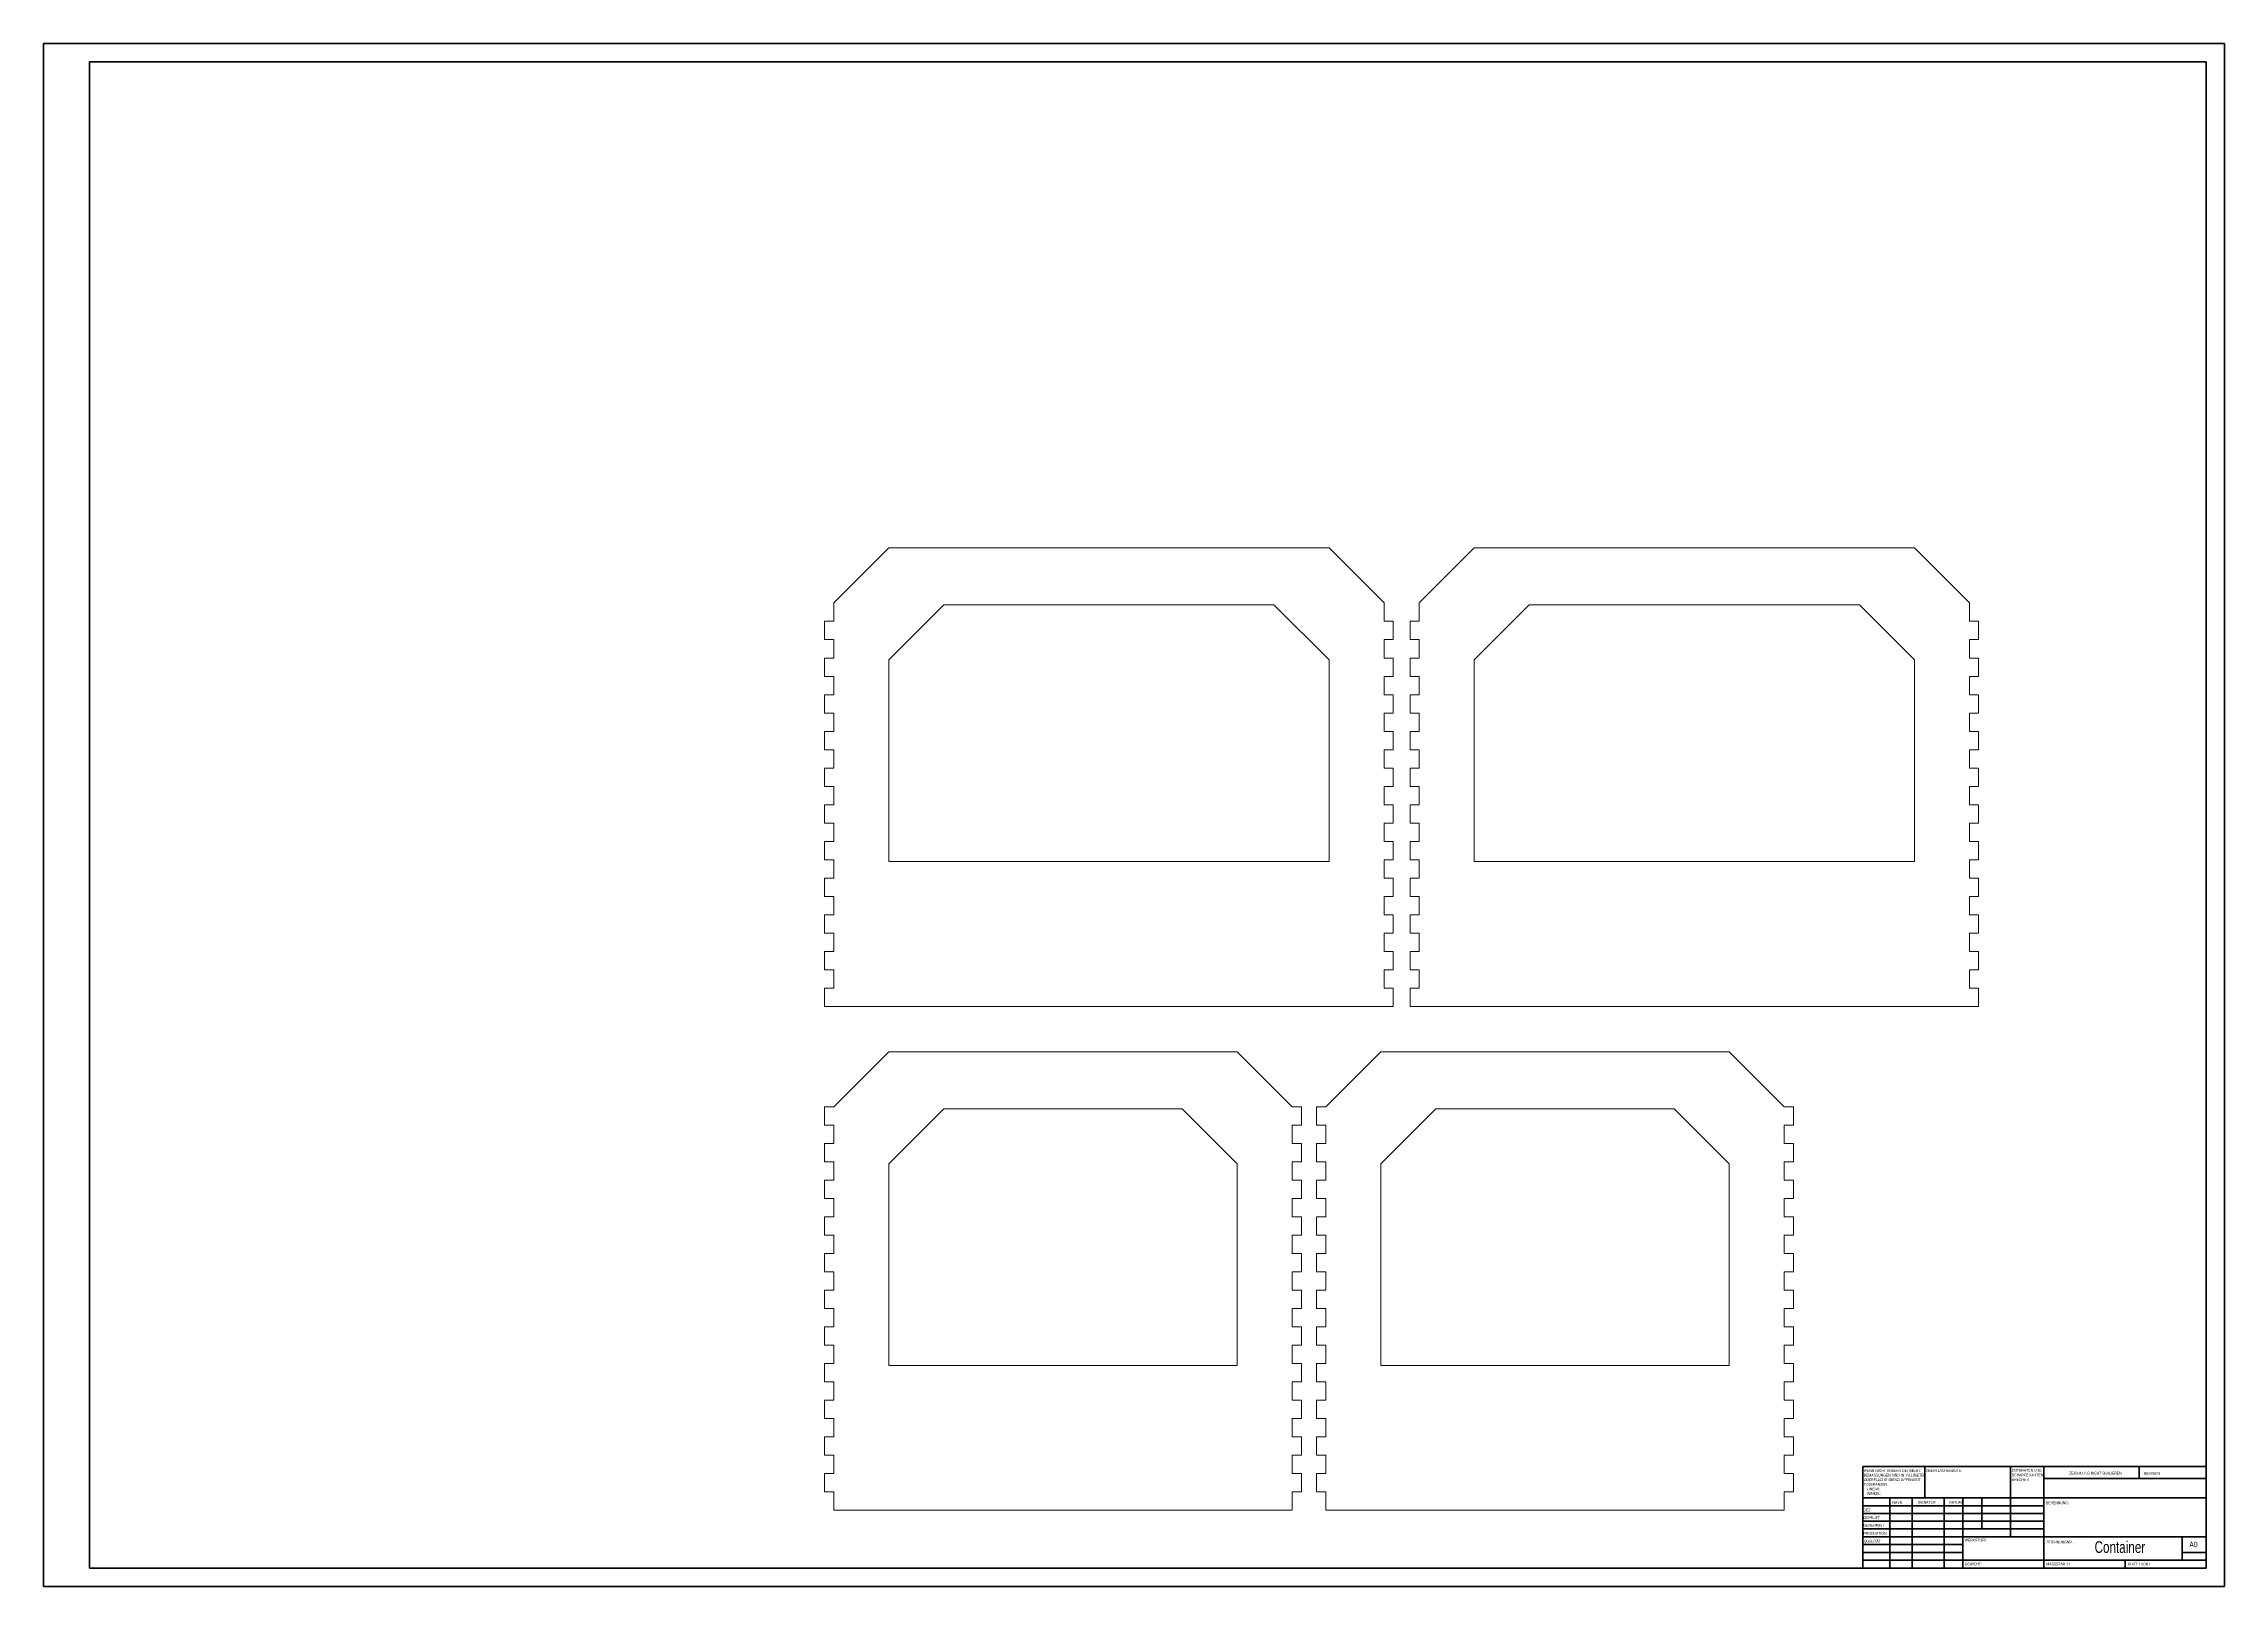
# Model space of a CAD drawing. Header units: millimetres. Extents: x 0 to 1189, y 0 to 841.
import ezdxf

# ---------------------------------------------------------------- set-up
doc = ezdxf.new("R2010")
doc.units = ezdxf.units.MM
doc.styles.add('SLDTEXTSTYLE0', font='TXT', dxfattribs={"width": 0.75})
doc.styles.add('SLDTEXTSTYLE1', font='TXT', dxfattribs={"width": 0.692308})

# ---------------------------------------------------------------- blocks, each defined once
blk = doc.blocks.new('SW_NOTE_0')
at = {"color": 0, "linetype": 'Continuous', "lineweight": 0, "char_height": 1.5, "attachment_point": 1, "style": 'SLDTEXTSTYLE0'}
for s, insert in [('ENTGRATEN UND', (0, 1.9)), ('SCHARFE KANTEN', (0, -0.6)), ('BRECHEN', (0, -3.1))]:
    blk.add_mtext(s, dxfattribs=dict(at, insert=insert))
blk = doc.blocks.new('SW_NOTE_1')
at = {"color": 0, "linetype": 'Continuous', "lineweight": 0, "char_height": 1.5, "attachment_point": 1, "style": 'SLDTEXTSTYLE0'}
for s, insert in [('WENN NICHT ANDERS DEFINIERT:', (0, 1.9)), ('TOLERANZEN:', (0, -5.6)), ('BEMASSUNGEN SIND IN MILLIMETER', (0, -0.6)), ('OBERFLÄCHENBESCHAFFENHEIT:', (0, -3.1)), ('WINKEL:', (1.7, -10.6)), ('LINEAR:', (1.7, -8.1))]:
    blk.add_mtext(s, dxfattribs=dict(at, insert=insert))

msp = doc.modelspace()

# ---------------------------------------------------------------- linework, layer by layer
at = {"color": 7, "linetype": 'Continuous', "lineweight": 40}
for p, q in [((0.1, 0.2), (0.1, 841.2)), ((0.1, 841.2), (1189.1, 841.2)), ((1189.1, 0.2), (1189.1, 841.2)), ((25.1, 10.2), (25.1, 831.2)), ((25.1, 831.2), (1179.1, 831.2)), ((1179.1, 10.2), (1179.1, 831.2)), ((991.9, 65.5), (1179.1, 65.5)), ((991.9, 65.5), (991.9, 10.2)), ((1025.7, 48.5), (1025.7, 65.5)), ((1072.5, 65.5), (1072.5, 27.2)), ((1090.7, 65.5), (1090.7, 10.2)), ((1142.7, 59.1), (1142.7, 65.5)), ((1179.1, 65.5), (1179.1, 10.2)), ((1179.1, 48.5), (991.9, 48.5)), ((1006.6, 48.5), (1006.6, 10.2)), ((1018.9, 48.5), (1018.9, 10.2)), ((1036.3, 48.5), (1036.3, 10.2)), ((1046.5, 10.2), (1046.5, 48.5)), ((1056.9, 31.5), (1056.9, 48.5)), ((1179.1, 59.1), (1090.7, 59.1)), ((1090.7, 44.2), (991.9, 44.2)), ((1090.7, 40), (991.9, 40)), ((1090.7, 35.7), (991.9, 35.7)), ((1090.7, 31.5), (991.9, 31.5)), ((1046.5, 27.2), (991.9, 27.2)), ((1046.5, 27.2), (1179.1, 27.2)), ((1166.1, 14.5), (1166.1, 27.2)), ((1046.5, 23), (991.9, 23)), ((1046.5, 18.7), (991.9, 18.7)), ((991.9, 14.5), (1179.1, 14.5)), ((1134.9, 10.2), (1134.9, 14.5)), ((1179.1, 18.7), (1166.1, 18.7)), ((0.1, 0.2), (1189.1, 0.2)), ((25.1, 10.2), (1179.1, 10.2))]:
    msp.add_line(p, q, dxfattribs=at)
at = {"color": 7, "linetype": 'Continuous', "lineweight": 0}
for p, q in [((430.9, 536.3), (460.9, 566.3)), ((460.9, 566.3), (700.9, 566.3)), ((730.9, 536.3), (700.9, 566.3)), ((750.1, 536.3), (780.1, 566.3)), ((780.1, 566.3), (1020.1, 566.3)), ((1050.1, 536.3), (1020.1, 566.3)), ((430.9, 526.3), (430.9, 536.3)), ((460.9, 505.3), (490.9, 535.3)), ((490.9, 535.3), (670.9, 535.3)), ((700.9, 505.3), (670.9, 535.3)), ((730.9, 526.3), (730.9, 536.3)), ((750.1, 526.3), (750.1, 536.3)), ((780.1, 505.3), (810.1, 535.3)), ((810.1, 535.3), (990.1, 535.3)), ((1020.1, 505.3), (990.1, 535.3)), ((1050.1, 526.3), (1050.1, 536.3)), ((425.9, 516.3), (425.9, 526.3)), ((425.9, 526.3), (430.9, 526.3)), ((735.9, 526.3), (730.9, 526.3)), ((735.9, 516.3), (735.9, 526.3)), ((745.1, 526.3), (750.1, 526.3)), ((745.1, 516.3), (745.1, 526.3)), ((1055.1, 526.3), (1050.1, 526.3)), ((1055.1, 516.3), (1055.1, 526.3)), ((425.9, 516.3), (430.9, 516.3)), ((430.9, 506.3), (430.9, 516.3)), ((730.9, 506.3), (730.9, 516.3)), ((730.9, 516.3), (735.9, 516.3)), ((745.1, 516.3), (750.1, 516.3)), ((750.1, 506.3), (750.1, 516.3)), ((1050.1, 516.3), (1055.1, 516.3)), ((1050.1, 506.3), (1050.1, 516.3)), ((425.9, 496.3), (425.9, 506.3)), ((425.9, 506.3), (430.9, 506.3)), ((460.9, 395.3), (460.9, 505.3)), ((700.9, 395.3), (700.9, 505.3)), ((735.9, 506.3), (730.9, 506.3)), ((735.9, 496.3), (735.9, 506.3)), ((745.1, 506.3), (750.1, 506.3)), ((745.1, 496.3), (745.1, 506.3)), ((780.1, 395.3), (780.1, 505.3)), ((1020.1, 395.3), (1020.1, 505.3)), ((1055.1, 506.3), (1050.1, 506.3)), ((1055.1, 496.3), (1055.1, 506.3)), ((425.9, 496.3), (430.9, 496.3)), ((430.9, 486.3), (430.9, 496.3)), ((730.9, 486.3), (730.9, 496.3)), ((730.9, 496.3), (735.9, 496.3)), ((745.1, 496.3), (750.1, 496.3)), ((750.1, 486.3), (750.1, 496.3)), ((1050.1, 496.3), (1055.1, 496.3)), ((1050.1, 486.3), (1050.1, 496.3)), ((425.9, 476.3), (425.9, 486.3)), ((425.9, 486.3), (430.9, 486.3)), ((425.9, 476.3), (430.9, 476.3)), ((430.9, 466.3), (430.9, 476.3)), ((735.9, 486.3), (730.9, 486.3)), ((730.9, 466.3), (730.9, 476.3)), ((730.9, 476.3), (735.9, 476.3)), ((735.9, 476.3), (735.9, 486.3)), ((745.1, 486.3), (750.1, 486.3)), ((745.1, 476.3), (745.1, 486.3)), ((745.1, 476.3), (750.1, 476.3)), ((750.1, 466.3), (750.1, 476.3)), ((1055.1, 486.3), (1050.1, 486.3)), ((1050.1, 476.3), (1055.1, 476.3)), ((1050.1, 466.3), (1050.1, 476.3)), ((1055.1, 476.3), (1055.1, 486.3)), ((425.9, 456.3), (425.9, 466.3)), ((425.9, 466.3), (430.9, 466.3)), ((735.9, 466.3), (730.9, 466.3)), ((735.9, 456.3), (735.9, 466.3)), ((745.1, 456.3), (745.1, 466.3)), ((745.1, 466.3), (750.1, 466.3)), ((1055.1, 466.3), (1050.1, 466.3)), ((1055.1, 456.3), (1055.1, 466.3)), ((425.9, 456.3), (430.9, 456.3)), ((430.9, 446.3), (430.9, 456.3)), ((730.9, 446.3), (730.9, 456.3)), ((730.9, 456.3), (735.9, 456.3)), ((745.1, 456.3), (750.1, 456.3)), ((750.1, 446.3), (750.1, 456.3)), ((1050.1, 446.3), (1050.1, 456.3)), ((1050.1, 456.3), (1055.1, 456.3)), ((425.9, 436.3), (425.9, 446.3)), ((425.9, 446.3), (430.9, 446.3)), ((735.9, 446.3), (730.9, 446.3)), ((735.9, 436.3), (735.9, 446.3)), ((745.1, 446.3), (750.1, 446.3)), ((745.1, 436.3), (745.1, 446.3)), ((1055.1, 446.3), (1050.1, 446.3)), ((1055.1, 436.3), (1055.1, 446.3)), ((425.9, 436.3), (430.9, 436.3)), ((430.9, 426.3), (430.9, 436.3)), ((730.9, 426.3), (730.9, 436.3)), ((730.9, 436.3), (735.9, 436.3)), ((745.1, 436.3), (750.1, 436.3)), ((750.1, 426.3), (750.1, 436.3)), ((1050.1, 426.3), (1050.1, 436.3)), ((1050.1, 436.3), (1055.1, 436.3)), ((425.9, 416.3), (425.9, 426.3)), ((425.9, 426.3), (430.9, 426.3)), ((425.9, 416.3), (430.9, 416.3)), ((430.9, 406.3), (430.9, 416.3)), ((735.9, 426.3), (730.9, 426.3)), ((730.9, 406.3), (730.9, 416.3)), ((730.9, 416.3), (735.9, 416.3)), ((735.9, 416.3), (735.9, 426.3)), ((745.1, 416.3), (745.1, 426.3)), ((745.1, 426.3), (750.1, 426.3)), ((745.1, 416.3), (750.1, 416.3)), ((750.1, 406.3), (750.1, 416.3)), ((1055.1, 426.3), (1050.1, 426.3)), ((1050.1, 416.3), (1055.1, 416.3)), ((1050.1, 406.3), (1050.1, 416.3)), ((1055.1, 416.3), (1055.1, 426.3)), ((425.9, 396.3), (425.9, 406.3)), ((425.9, 406.3), (430.9, 406.3)), ((735.9, 406.3), (730.9, 406.3)), ((735.9, 396.3), (735.9, 406.3)), ((745.1, 396.3), (745.1, 406.3)), ((745.1, 406.3), (750.1, 406.3)), ((1055.1, 406.3), (1050.1, 406.3)), ((1055.1, 396.3), (1055.1, 406.3)), ((425.9, 396.3), (430.9, 396.3)), ((430.9, 386.3), (430.9, 396.3)), ((460.9, 395.3), (700.9, 395.3)), ((730.9, 386.3), (730.9, 396.3)), ((730.9, 396.3), (735.9, 396.3)), ((745.1, 396.3), (750.1, 396.3)), ((750.1, 386.3), (750.1, 396.3)), ((780.1, 395.3), (1020.1, 395.3)), ((1050.1, 396.3), (1055.1, 396.3)), ((1050.1, 386.3), (1050.1, 396.3)), ((425.9, 376.3), (425.9, 386.3)), ((425.9, 386.3), (430.9, 386.3)), ((735.9, 386.3), (730.9, 386.3)), ((735.9, 376.3), (735.9, 386.3)), ((745.1, 386.3), (750.1, 386.3)), ((745.1, 376.3), (745.1, 386.3)), ((1055.1, 386.3), (1050.1, 386.3)), ((1055.1, 376.3), (1055.1, 386.3)), ((425.9, 376.3), (430.9, 376.3)), ((430.9, 366.3), (430.9, 376.3)), ((730.9, 366.3), (730.9, 376.3)), ((730.9, 376.3), (735.9, 376.3)), ((745.1, 376.3), (750.1, 376.3)), ((750.1, 366.3), (750.1, 376.3)), ((1050.1, 376.3), (1055.1, 376.3)), ((1050.1, 366.3), (1050.1, 376.3)), ((425.9, 356.3), (425.9, 366.3)), ((425.9, 366.3), (430.9, 366.3)), ((735.9, 366.3), (730.9, 366.3)), ((735.9, 356.3), (735.9, 366.3)), ((745.1, 356.3), (745.1, 366.3)), ((745.1, 366.3), (750.1, 366.3)), ((1055.1, 366.3), (1050.1, 366.3)), ((1055.1, 356.3), (1055.1, 366.3)), ((425.9, 356.3), (430.9, 356.3)), ((425.9, 336.3), (425.9, 346.3)), ((425.9, 346.3), (430.9, 346.3)), ((430.9, 346.3), (430.9, 356.3)), ((730.9, 346.3), (730.9, 356.3)), ((730.9, 356.3), (735.9, 356.3)), ((735.9, 346.3), (730.9, 346.3)), ((735.9, 336.3), (735.9, 346.3)), ((745.1, 356.3), (750.1, 356.3)), ((745.1, 346.3), (750.1, 346.3)), ((745.1, 336.3), (745.1, 346.3)), ((750.1, 346.3), (750.1, 356.3)), ((1050.1, 356.3), (1055.1, 356.3)), ((1050.1, 346.3), (1050.1, 356.3)), ((1055.1, 346.3), (1050.1, 346.3)), ((1055.1, 336.3), (1055.1, 346.3)), ((425.9, 336.3), (430.9, 336.3)), ((430.9, 326.3), (430.9, 336.3)), ((730.9, 326.3), (730.9, 336.3)), ((730.9, 336.3), (735.9, 336.3)), ((745.1, 336.3), (750.1, 336.3)), ((750.1, 326.3), (750.1, 336.3)), ((1050.1, 336.3), (1055.1, 336.3)), ((1050.1, 326.3), (1050.1, 336.3)), ((425.9, 316.3), (425.9, 326.3)), ((425.9, 326.3), (430.9, 326.3)), ((735.9, 326.3), (730.9, 326.3)), ((735.9, 316.3), (735.9, 326.3)), ((745.1, 326.3), (750.1, 326.3)), ((745.1, 316.3), (745.1, 326.3)), ((1055.1, 326.3), (1050.1, 326.3)), ((1055.1, 316.3), (1055.1, 326.3)), ((430.9, 316.3), (425.9, 316.3)), ((430.9, 316.3), (730.9, 316.3)), ((730.9, 316.3), (735.9, 316.3)), ((750.1, 316.3), (745.1, 316.3)), ((750.1, 316.3), (1050.1, 316.3)), ((1050.1, 316.3), (1055.1, 316.3)), ((430.9, 261.7), (460.9, 291.7)), ((460.9, 291.7), (650.9, 291.7)), ((680.9, 261.7), (650.9, 291.7)), ((699.1, 261.7), (729.1, 291.7)), ((729.1, 291.7), (919.1, 291.7)), ((949.1, 261.7), (919.1, 291.7)), ((430.9, 261.7), (425.9, 261.7)), ((425.9, 261.7), (425.9, 251.7)), ((680.9, 261.7), (685.9, 261.7)), ((685.9, 261.7), (685.9, 251.7)), ((699.1, 261.7), (694.1, 261.7)), ((694.1, 261.7), (694.1, 251.7)), ((949.1, 261.7), (954.1, 261.7)), ((954.1, 261.7), (954.1, 251.7)), ((425.9, 251.7), (430.9, 251.7)), ((430.9, 251.7), (430.9, 241.7)), ((460.9, 230.6), (490.9, 260.6)), ((490.9, 260.6), (620.9, 260.6)), ((650.9, 230.6), (620.9, 260.6)), ((680.9, 251.7), (680.9, 241.7)), ((685.9, 251.7), (680.9, 251.7)), ((694.1, 251.7), (699.1, 251.7)), ((699.1, 251.7), (699.1, 241.7)), ((729.1, 230.6), (759.1, 260.6)), ((759.1, 260.6), (889.1, 260.6)), ((919.1, 230.6), (889.1, 260.6)), ((954.1, 251.7), (949.1, 251.7)), ((949.1, 251.7), (949.1, 241.7)), ((430.9, 241.7), (425.9, 241.7)), ((425.9, 241.7), (425.9, 231.7)), ((680.9, 241.7), (685.9, 241.7)), ((685.9, 241.7), (685.9, 231.7)), ((694.1, 241.7), (694.1, 231.7)), ((699.1, 241.7), (694.1, 241.7)), ((949.1, 241.7), (954.1, 241.7)), ((954.1, 241.7), (954.1, 231.7)), ((425.9, 231.7), (430.9, 231.7)), ((430.9, 231.7), (430.9, 221.7)), ((460.9, 120.6), (460.9, 230.6)), ((650.9, 120.6), (650.9, 230.6)), ((680.9, 231.7), (680.9, 221.7)), ((685.9, 231.7), (680.9, 231.7)), ((694.1, 231.7), (699.1, 231.7)), ((699.1, 231.7), (699.1, 221.7)), ((729.1, 120.6), (729.1, 230.6)), ((919.1, 120.6), (919.1, 230.6)), ((954.1, 231.7), (949.1, 231.7)), ((949.1, 231.7), (949.1, 221.7)), ((430.9, 221.7), (425.9, 221.7)), ((425.9, 221.7), (425.9, 211.7)), ((680.9, 221.7), (685.9, 221.7)), ((685.9, 221.7), (685.9, 211.7)), ((699.1, 221.7), (694.1, 221.7)), ((694.1, 221.7), (694.1, 211.7)), ((949.1, 221.7), (954.1, 221.7)), ((954.1, 221.7), (954.1, 211.7)), ((425.9, 211.7), (430.9, 211.7)), ((430.9, 211.7), (430.9, 201.7)), ((680.9, 211.7), (680.9, 201.7)), ((685.9, 211.7), (680.9, 211.7)), ((694.1, 211.7), (699.1, 211.7)), ((699.1, 211.7), (699.1, 201.7)), ((954.1, 211.7), (949.1, 211.7)), ((949.1, 211.7), (949.1, 201.7)), ((430.9, 201.7), (425.9, 201.7)), ((425.9, 201.7), (425.9, 191.7)), ((425.9, 191.7), (430.9, 191.7)), ((430.9, 191.7), (430.9, 181.7)), ((680.9, 201.7), (685.9, 201.7)), ((680.9, 191.7), (680.9, 181.7)), ((685.9, 191.7), (680.9, 191.7)), ((685.9, 201.7), (685.9, 191.7)), ((699.1, 201.7), (694.1, 201.7)), ((694.1, 201.7), (694.1, 191.7)), ((694.1, 191.7), (699.1, 191.7)), ((699.1, 191.7), (699.1, 181.7)), ((949.1, 201.7), (954.1, 201.7)), ((949.1, 191.7), (949.1, 181.7)), ((954.1, 191.7), (949.1, 191.7)), ((954.1, 201.7), (954.1, 191.7)), ((430.9, 181.7), (425.9, 181.7)), ((425.9, 181.7), (425.9, 171.7)), ((680.9, 181.7), (685.9, 181.7)), ((685.9, 181.7), (685.9, 171.7)), ((699.1, 181.7), (694.1, 181.7)), ((694.1, 181.7), (694.1, 171.7)), ((949.1, 181.7), (954.1, 181.7)), ((954.1, 181.7), (954.1, 171.7)), ((425.9, 171.7), (430.9, 171.7)), ((430.9, 171.7), (430.9, 161.7)), ((680.9, 171.7), (680.9, 161.7)), ((685.9, 171.7), (680.9, 171.7)), ((694.1, 171.7), (699.1, 171.7)), ((699.1, 171.7), (699.1, 161.7)), ((949.1, 171.7), (949.1, 161.7)), ((954.1, 171.7), (949.1, 171.7)), ((430.9, 161.7), (425.9, 161.7)), ((425.9, 161.7), (425.9, 151.7)), ((680.9, 161.7), (685.9, 161.7)), ((685.9, 161.7), (685.9, 151.7)), ((699.1, 161.7), (694.1, 161.7)), ((694.1, 161.7), (694.1, 151.7)), ((949.1, 161.7), (954.1, 161.7)), ((954.1, 161.7), (954.1, 151.7)), ((425.9, 151.7), (430.9, 151.7)), ((430.9, 151.7), (430.9, 141.7)), ((680.9, 151.7), (680.9, 141.7)), ((685.9, 151.7), (680.9, 151.7)), ((694.1, 151.7), (699.1, 151.7)), ((699.1, 151.7), (699.1, 141.7)), ((949.1, 151.7), (949.1, 141.7)), ((954.1, 151.7), (949.1, 151.7)), ((430.9, 141.7), (425.9, 141.7)), ((425.9, 141.7), (425.9, 131.7)), ((425.9, 131.7), (430.9, 131.7)), ((430.9, 131.7), (430.9, 121.7)), ((680.9, 141.7), (685.9, 141.7)), ((680.9, 131.7), (680.9, 121.7)), ((685.9, 131.7), (680.9, 131.7)), ((685.9, 141.7), (685.9, 131.7)), ((694.1, 141.7), (694.1, 131.7)), ((699.1, 141.7), (694.1, 141.7)), ((694.1, 131.7), (699.1, 131.7)), ((699.1, 131.7), (699.1, 121.7)), ((949.1, 141.7), (954.1, 141.7)), ((949.1, 131.7), (949.1, 121.7)), ((954.1, 131.7), (949.1, 131.7)), ((954.1, 141.7), (954.1, 131.7)), ((430.9, 121.7), (425.9, 121.7)), ((425.9, 121.7), (425.9, 111.7)), ((460.9, 120.6), (650.9, 120.6)), ((680.9, 121.7), (685.9, 121.7)), ((685.9, 121.7), (685.9, 111.7)), ((699.1, 121.7), (694.1, 121.7)), ((694.1, 121.7), (694.1, 111.7)), ((729.1, 120.6), (919.1, 120.6)), ((949.1, 121.7), (954.1, 121.7)), ((954.1, 121.7), (954.1, 111.7)), ((425.9, 111.7), (430.9, 111.7)), ((430.9, 111.7), (430.9, 101.7)), ((680.9, 111.7), (680.9, 101.7)), ((685.9, 111.7), (680.9, 111.7)), ((694.1, 111.7), (699.1, 111.7)), ((699.1, 111.7), (699.1, 101.7)), ((949.1, 111.7), (949.1, 101.7)), ((954.1, 111.7), (949.1, 111.7)), ((430.9, 101.7), (425.9, 101.7)), ((425.9, 101.7), (425.9, 91.7)), ((680.9, 101.7), (685.9, 101.7)), ((685.9, 101.7), (685.9, 91.7)), ((694.1, 101.7), (694.1, 91.7)), ((699.1, 101.7), (694.1, 101.7)), ((949.1, 101.7), (954.1, 101.7)), ((954.1, 101.7), (954.1, 91.7)), ((425.9, 91.7), (430.9, 91.7)), ((430.9, 91.7), (430.9, 81.7)), ((680.9, 91.7), (680.9, 81.7)), ((685.9, 91.7), (680.9, 91.7)), ((694.1, 91.7), (699.1, 91.7)), ((699.1, 91.7), (699.1, 81.7)), ((954.1, 91.7), (949.1, 91.7)), ((949.1, 91.7), (949.1, 81.7)), ((430.9, 81.7), (425.9, 81.7)), ((425.9, 81.7), (425.9, 71.7)), ((425.9, 71.7), (430.9, 71.7)), ((430.9, 71.7), (430.9, 61.7)), ((680.9, 81.7), (685.9, 81.7)), ((680.9, 71.7), (680.9, 61.7)), ((685.9, 71.7), (680.9, 71.7)), ((685.9, 81.7), (685.9, 71.7)), ((694.1, 81.7), (694.1, 71.7)), ((699.1, 81.7), (694.1, 81.7)), ((694.1, 71.7), (699.1, 71.7)), ((699.1, 71.7), (699.1, 61.7)), ((949.1, 81.7), (954.1, 81.7)), ((949.1, 71.7), (949.1, 61.7)), ((954.1, 71.7), (949.1, 71.7)), ((954.1, 81.7), (954.1, 71.7)), ((430.9, 61.7), (425.9, 61.7)), ((425.9, 61.7), (425.9, 51.7)), ((680.9, 61.7), (685.9, 61.7)), ((685.9, 61.7), (685.9, 51.7)), ((699.1, 61.7), (694.1, 61.7)), ((694.1, 61.7), (694.1, 51.7)), ((949.1, 61.7), (954.1, 61.7)), ((954.1, 61.7), (954.1, 51.7)), ((425.9, 51.7), (430.9, 51.7)), ((430.9, 51.7), (430.9, 41.7)), ((680.9, 51.7), (680.9, 41.7)), ((685.9, 51.7), (680.9, 51.7)), ((694.1, 51.7), (699.1, 51.7)), ((699.1, 51.7), (699.1, 41.7)), ((954.1, 51.7), (949.1, 51.7)), ((949.1, 51.7), (949.1, 41.7)), ((430.9, 41.7), (680.9, 41.7)), ((699.1, 41.7), (949.1, 41.7))]:
    msp.add_line(p, q, dxfattribs=at)

# ---------------------------------------------------------------- block references
for name, p in [('SW_NOTE_1', (992.5, 62.2)), ('SW_NOTE_0', (1073.2, 62.3))]:
    msp.add_blockref(name, p, dxfattribs=at)

# ---------------------------------------------------------------- texts
for s, insert, char_height, attachment_point, style in [('OBERFLÄCHENGÜTE:', (1026.3, 64.1), 1.5, 1, 'SLDTEXTSTYLE0'), ('ZEICHNUNG NICHT SKALIEREN', (1104.5, 62.7), 1.5, 1, 'SLDTEXTSTYLE0'), ('REVISION', (1145.2, 62.5), 1.5, 1, 'SLDTEXTSTYLE0'), ('GEZ.', (992.1, 42.6), 1.5, 1, 'SLDTEXTSTYLE0'), ('GEPRÜFT', (992.3, 38.4), 1.5, 1, 'SLDTEXTSTYLE0'), ('NAME', (1008.1, 46.7), 1.5, 1, 'SLDTEXTSTYLE0'), ('SIGNATUR', (1021.9, 46.8), 1.5, 1, 'SLDTEXTSTYLE0'), ('DATUM', (1039.1, 46.8), 1.5, 1, 'SLDTEXTSTYLE0'), ('BENENNUNG:', (1091.8, 46.5), 1.5, 1, 'SLDTEXTSTYLE0'), ('GENEHMIGT', (992.3, 34.3), 1.5, 1, 'SLDTEXTSTYLE0'), ('PRODUKTION', (992.3, 29.9), 1.5, 1, 'SLDTEXTSTYLE0'), ('QUALITÄT', (992.5, 25.6), 1.5, 1, 'SLDTEXTSTYLE0'), ('WERKSTOFF:', (1047.5, 26.2), 1.5, 1, 'SLDTEXTSTYLE0'), ('ZEICHNUNGNR.', (1092, 25.1), 1.5, 1, 'SLDTEXTSTYLE0'), ('Container', (1132.1, 24.8), 6.35, 2, 'SLDTEXTSTYLE0'), ('A0', (1170, 24.5), 2.91, 1, 'SLDTEXTSTYLE0'), ('GEWICHT:', (1047.5, 13.2), 1.5, 1, 'SLDTEXTSTYLE0'), ('MASSSTAB:1:1', (1092, 13.1), 1.5, 1, 'SLDTEXTSTYLE0'), ('BLATT 1 VON 1', (1136.4, 13.1), 1.5, 1, 'SLDTEXTSTYLE1')]:
    msp.add_mtext(s, dxfattribs=dict(at, insert=insert, char_height=char_height, attachment_point=attachment_point, style=style))

doc.saveas('drawing.dxf')
